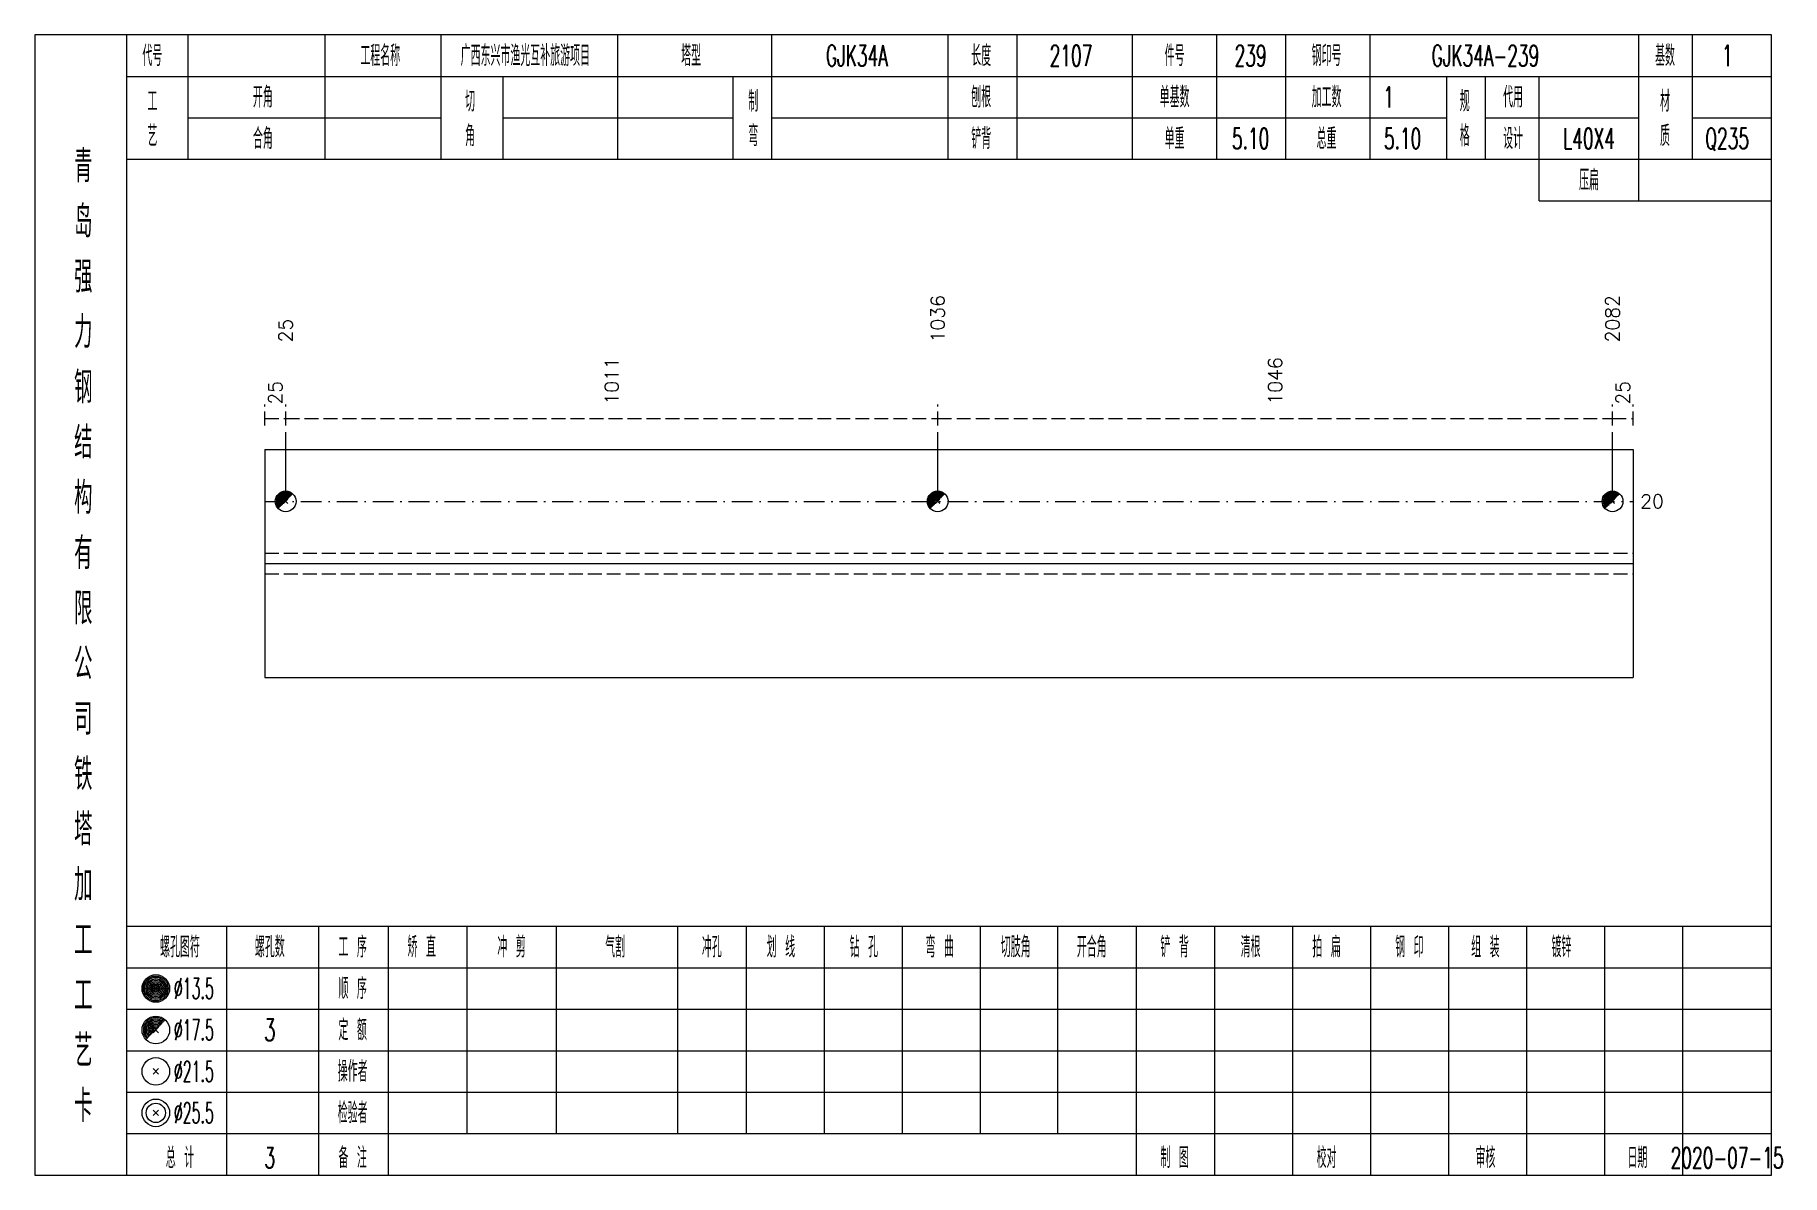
# Model space of a CAD drawing. Extents: x 0 to 2606, y -377 to 6479.
# Drawn here: x 261.4 to 514.3, y 5775 to 5940 of the extents above; entities that cross this region are included whole.
import ezdxf
from ezdxf.enums import TextEntityAlignment as Align

# ---------------------------------------------------------------- set-up
doc = ezdxf.new("R2010")
doc.units = 0
doc.header["$MEASUREMENT"] = 0
doc.linetypes.add('一点画线', pattern=[5.2, 3, -1, 0.2, -1])
doc.linetypes.add('虚线', pattern=[2.75, 2, -0.75])
doc.layers.get('0').update_dxf_attribs({"linetype": 'CONTINUOUS', "lineweight": 25})
doc.layers.add('1', color=7, linetype='CONTINUOUS', lineweight=25)
doc.layers.add('4', color=7, linetype='CONTINUOUS', lineweight=25)
doc.styles.get("Standard").update_dxf_attribs({"font": 'simplex.shx', "width": 0.7, "height": 3, "bigfont": 'gbhzfs.shx'})

msp = doc.modelspace()

# ---------------------------------------------------------------- texts
at = {"color": 7, "linetype": 'Continuous', "lineweight": 13}
for s, p in [('1036', (392.1, 5895.5)), ('2082', (489.8, 5895.5)), ('25', (297.7, 5895.5))]:
    msp.add_text(s, height=2, rotation=90, dxfattribs=at).set_placement(p, align=Align.MIDDLE_LEFT)
at = {"color": 8, "linetype": 'Continuous', "lineweight": 9}
for s, p in [('1011', (344.9, 5886.5)), ('1046', (440.95, 5886.5)), ('25', (296.2, 5886.5)), ('25', (491.3, 5886.5))]:
    msp.add_text(s, height=2, rotation=90, dxfattribs=at).set_placement(p, align=Align.MIDDLE_LEFT)
at = {"color": 7, "linetype": 'Continuous', "lineweight": 13}
msp.add_text('20', height=2, dxfattribs=at).set_placement((493.8, 5872.5), align=Align.MIDDLE_LEFT)
at = {"layer": '4', "color": 1, "linetype": 'Continuous', "lineweight": 13}
for s, height, width, p in [('代号', 3, 0.6, (278.4, 5937)), ('工程名称', 3, 0.6, (311.4, 5937)), ('广西东兴市渔光互补旅游项目', 3, 0.6, (332.4, 5937)), ('塔型', 3, 0.6, (356.4, 5937)), ('GJK34A', 3, 0.6, (380.4, 5937)), ('长度', 3, 0.6, (398.4, 5937)), ('2107', 3, 0.6, (411.4, 5937)), ('件号', 3, 0.6, (426.4, 5937)), ('239', 3, 0.6, (437.4, 5937)), ('钢印号', 3, 0.6, (448.4, 5937)), ('GJK34A-239', 3, 0.6, (471.4, 5937)), ('基数', 3, 0.6, (497.4, 5937)), ('1', 3, 0.6, (506.4, 5937)), ('工', 3, 0.6, (278.4, 5930.4)), ('开角', 3, 0.6, (294.4, 5931)), ('切', 3, 0.6, (324.4, 5930.4)), ('制', 3, 0.6, (365.4, 5930.4)), ('刨根', 3, 0.6, (398.4, 5931)), ('单基数', 3, 0.6, (426.4, 5931)), ('加工数', 3, 0.6, (448.4, 5931)), ('1', 3, 0.6, (457.4, 5931)), ('规', 3, 0.6, (468.4, 5930.4)), ('代用', 3, 0.6, (475.4, 5931)), ('材', 3, 0.6, (497.4, 5930.4)), ('艺', 3, 0.6, (278.4, 5925.4)), ('合角', 3, 0.6, (294.4, 5925)), ('角', 3, 0.6, (324.4, 5925.4)), ('弯', 3, 0.6, (365.4, 5925.4)), ('铲背', 3, 0.6, (398.4, 5925)), ('单重', 3, 0.6, (426.4, 5925)), ('总重', 3, 0.6, (448.4, 5925)), ('格', 3, 0.6, (468.4, 5925.4)), ('设计', 3, 0.6, (475.4, 5925)), ('质', 3, 0.6, (497.4, 5925.4)), ('5.10', 3, 0.6, (437.4, 5925)), ('5.10', 3, 0.6, (459.4, 5925)), ('L40X4', 3, 0.6, (486.4, 5925)), ('Q235', 3, 0.6, (506.4, 5925)), ('青', 4.6, 0.8, (268.4, 5921)), ('压扁', 3, 0.6, (486.4, 5919)), ('岛', 4.6, 0.8, (268.4, 5913)), ('强', 4.6, 0.8, (268.4, 5905)), ('力', 4.6, 0.8, (268.4, 5897)), ('钢', 4.6, 0.8, (268.4, 5889)), ('结', 4.6, 0.8, (268.4, 5881)), ('构', 4.6, 0.8, (268.4, 5873)), ('有', 4.6, 0.8, (268.4, 5865)), ('限', 4.6, 0.8, (268.4, 5857)), ('公', 4.6, 0.8, (268.4, 5849)), ('司', 4.6, 0.8, (268.4, 5841)), ('铁', 4.6, 0.8, (268.4, 5833)), ('塔', 4.6, 0.8, (268.4, 5825)), ('加', 4.6, 0.8, (268.4, 5817)), ('工', 4.6, 0.8, (268.4, 5809)), ('螺孔图符', 3, 0.6, (282.4, 5808)), ('螺孔数', 3, 0.6, (295.4, 5808)), ('工 序', 3, 0.6, (307.4, 5808)), ('矫 直', 3, 0.6, (317.4, 5808)), ('冲 剪', 3, 0.6, (330.4, 5808)), ('气割', 3, 0.6, (345.4, 5808)), ('冲孔', 3, 0.6, (359.4, 5808)), ('划 线', 3, 0.6, (369.4, 5808)), ('钻 孔', 3, 0.6, (381.4, 5808)), ('弯 曲', 3, 0.6, (392.4, 5808)), ('切肢角', 3, 0.6, (403.4, 5808)), ('开合角', 3, 0.6, (414.4, 5808)), ('铲 背', 3, 0.6, (426.4, 5808)), ('清根', 3, 0.6, (437.4, 5808)), ('拍 扁', 3, 0.6, (448.4, 5808)), ('钢 印', 3, 0.6, (460.4, 5808)), ('组 装', 3, 0.6, (471.4, 5808)), ('镀锌', 3, 0.6, (482.4, 5808)), ('工', 4.6, 0.8, (268.4, 5801)), ('%%C13.5', 3, 0.5, (284.4, 5802)), ('顺 序', 3, 0.6, (307.4, 5802)), ('3', 3.2, 0.6, (295.4, 5796)), ('定 额', 3, 0.6, (307.4, 5796)), ('艺', 4.6, 0.8, (268.4, 5793)), ('%%C17.5', 3, 0.5, (284.4, 5796)), ('%%C21.5', 3, 0.5, (284.4, 5790)), ('操作者', 3, 0.6, (307.4, 5790)), ('卡', 4.6, 0.8, (268.4, 5785)), ('%%C25.5', 3, 0.5, (284.4, 5784)), ('检验者', 3, 0.6, (307.4, 5784)), ('总 计', 3, 0.6, (282.4, 5777.5)), ('3', 3, 0.6, (295.4, 5777.5)), ('备 注', 3, 0.6, (307.4, 5777.5)), ('制 图', 3, 0.6, (426.4, 5777.5)), ('校对', 3, 0.6, (448.4, 5777.5)), ('审核', 3, 0.6, (471.4, 5777.5)), ('日期', 3, 0.6, (493.4, 5777.5)), ('2020-07-15', 3, 0.6, (506.4, 5777.5))]:
    msp.add_text(s, height=height, dxfattribs=dict(at, width=width)).set_placement(p, align=Align.MIDDLE_CENTER)

# ---------------------------------------------------------------- linework, layer by layer
at = {"color": 8, "linetype": '虚线', "lineweight": 9}
for p, q in [((294.7, 5883.5), (294.7, 5886.5)), ((297.7, 5883.5), (297.7, 5886.5)), ((297.7, 5883.5), (297.7, 5886.5)), ((392.1, 5883.5), (392.1, 5886.5)), ((392.1, 5883.5), (392.1, 5886.5)), ((489.8, 5883.5), (489.8, 5886.5)), ((489.8, 5883.5), (489.8, 5886.5)), ((492.8, 5883.5), (492.8, 5886.5)), ((294.7, 5884.5), (297.7, 5884.5)), ((297.7, 5884.5), (392.1, 5884.5)), ((392.1, 5884.5), (489.8, 5884.5)), ((489.8, 5884.5), (492.8, 5884.5))]:
    msp.add_line(p, q, dxfattribs=at)
at = {"color": 7, "linetype": 'Continuous', "lineweight": 13}
for p, q in [((297.7, 5872.5), (297.7, 5882.5)), ((392.1, 5872.5), (392.1, 5882.5)), ((489.8, 5872.5), (489.8, 5882.5))]:
    msp.add_line(p, q, dxfattribs=at)
at = {"color": 7, "linetype": 'Continuous', "lineweight": 18}
for p, q in [((294.7, 5880), (294.7, 5847)), ((294.7, 5880), (492.8, 5880)), ((492.8, 5880), (492.8, 5847)), ((294.7, 5863.5), (492.8, 5863.5))]:
    msp.add_line(p, q, dxfattribs=at)
at = {"color": 3, "linetype": '一点画线', "lineweight": 13}
msp.add_line((294.7, 5872.5), (492.8, 5872.5), dxfattribs=at)
at = {"color": 7, "linetype": 'Continuous', "lineweight": 0}
for p, q in [((297.4, 5872.2), (298, 5872.8)), ((297.4, 5872.8), (298, 5872.2)), ((391.8, 5872.2), (392.4, 5872.8)), ((391.8, 5872.8), (392.4, 5872.2)), ((489.5, 5872.2), (490.1, 5872.8)), ((489.5, 5872.8), (490.1, 5872.2))]:
    msp.add_line(p, q, dxfattribs=at)
at = {"color": 1, "linetype": '虚线', "lineweight": 18}
for p, q in [((294.7, 5865), (492.8, 5865)), ((294.7, 5862), (492.8, 5862))]:
    msp.add_line(p, q, dxfattribs=at)
at = {"color": 7, "linetype": 'Continuous', "lineweight": 13}
for centre in [(297.7, 5872.5), (392.1, 5872.5), (489.8, 5872.5)]:
    msp.add_circle(centre, 1.5, dxfattribs=at)
for centre, radius in [((297.7, 5872.5), 1.35), ((297.7, 5872.5), 1.2), ((297.7, 5872.5), 1.05), ((297.7, 5872.5), 0.9), ((392.1, 5872.5), 1.35), ((392.1, 5872.5), 1.2), ((392.1, 5872.5), 1.05), ((392.1, 5872.5), 0.9), ((489.8, 5872.5), 1.35), ((489.8, 5872.5), 1.2), ((489.8, 5872.5), 1.05), ((489.8, 5872.5), 0.9), ((297.7, 5872.5), 0.75), ((297.7, 5872.5), 0.6), ((297.7, 5872.5), 0.45), ((297.7, 5872.5), 0.3), ((297.7, 5872.5), 0.15), ((392.1, 5872.5), 0.75), ((392.1, 5872.5), 0.6), ((392.1, 5872.5), 0.45), ((392.1, 5872.5), 0.3), ((392.1, 5872.5), 0.15), ((489.8, 5872.5), 0.75), ((489.8, 5872.5), 0.6), ((489.8, 5872.5), 0.45), ((489.8, 5872.5), 0.3), ((489.8, 5872.5), 0.15)]:
    msp.add_arc(centre, radius, 45, 225, dxfattribs=at)
at = {"layer": '1', "color": 7, "linetype": 'Continuous', "lineweight": 18}
msp.add_line((294.7, 5847), (492.8, 5847), dxfattribs=at)
at = {"layer": '4', "color": 1, "linetype": 'Continuous', "lineweight": 18}
for p, q in [((274.7, 5775), (274.7, 5940)), ((283.6, 5922), (283.6, 5940)), ((303.4, 5922), (303.4, 5940)), ((320.2, 5922), (320.2, 5940)), ((345.8, 5922), (345.8, 5940)), ((368.1, 5922), (368.1, 5940)), ((393.6, 5922), (393.6, 5940)), ((403.6, 5922), (403.6, 5940)), ((420.3, 5922), (420.3, 5940)), ((432.5, 5922), (432.5, 5940)), ((442.5, 5922), (442.5, 5940)), ((454.7, 5922), (454.7, 5940)), ((493.6, 5916), (493.6, 5940)), ((501.4, 5922), (501.4, 5940)), ((274.7, 5934), (512.8, 5934)), ((329.2, 5922), (329.2, 5934)), ((362.5, 5922), (362.5, 5934)), ((465.8, 5922), (465.8, 5934)), ((471.4, 5922), (471.4, 5934)), ((479.2, 5916), (479.2, 5934)), ((283.6, 5928), (320.2, 5928)), ((329.2, 5928), (362.5, 5928)), ((368.1, 5928), (465.8, 5928)), ((471.4, 5928), (493.6, 5928)), ((501.4, 5928), (512.8, 5928)), ((274.7, 5922), (512.8, 5922)), ((479.2, 5916), (512.8, 5916)), ((274.7, 5811), (512.8, 5811)), ((289.2, 5775), (289.2, 5811)), ((302.5, 5775), (302.5, 5811)), ((312.6, 5775), (312.6, 5811)), ((324, 5781), (324, 5811)), ((336.9, 5781), (336.9, 5811)), ((354.5, 5781), (354.5, 5811)), ((364.4, 5781), (364.4, 5811)), ((375.7, 5781), (375.7, 5811)), ((387, 5781), (387, 5811)), ((398.3, 5781), (398.3, 5811)), ((409.5, 5781), (409.5, 5811)), ((420.9, 5781), (420.9, 5811)), ((432.2, 5781), (432.2, 5811)), ((443.5, 5781), (443.5, 5811)), ((454.8, 5781), (454.8, 5811)), ((466.1, 5781), (466.1, 5811)), ((477.4, 5781), (477.4, 5811)), ((488.7, 5781), (488.7, 5811)), ((500, 5781), (500, 5811)), ((274.7, 5805), (512.8, 5805)), ((274.7, 5799), (512.8, 5799)), ((274.7, 5793), (512.8, 5793)), ((274.7, 5787), (512.8, 5787)), ((274.7, 5781), (512.8, 5781)), ((420.9, 5775), (420.9, 5781)), ((432.2, 5775), (432.2, 5781)), ((443.5, 5775), (443.5, 5781)), ((454.8, 5775), (454.8, 5781)), ((466.1, 5775), (466.1, 5781)), ((477.4, 5775), (477.4, 5781)), ((488.7, 5775), (488.7, 5781)), ((500, 5775), (500, 5781))]:
    msp.add_line(p, q, dxfattribs=at)
at = {"layer": '4', "color": 7, "linetype": 'Continuous', "lineweight": 13}
for p, q in [((278.7, 5801.8), (279.1, 5802.2)), ((279.1, 5801.8), (278.7, 5802.2)), ((278.5, 5789.6), (279.3, 5790.4)), ((279.3, 5789.6), (278.5, 5790.4)), ((278.5, 5783.6), (279.3, 5784.4)), ((279.3, 5783.6), (278.5, 5784.4))]:
    msp.add_line(p, q, dxfattribs=at)
at = {"layer": '4', "color": 7, "linetype": 'Continuous', "lineweight": 0}
for p, q in [((278.5, 5795.6), (279.3, 5796.4)), ((278.5, 5796.4), (279.3, 5795.6))]:
    msp.add_line(p, q, dxfattribs=at)
at = {"layer": '4', "color": 1, "linetype": 'Continuous', "lineweight": 18}
msp.add_lwpolyline([(261.4, 5940), (261.4, 5775), (512.8, 5775), (512.8, 5940)], close=True, dxfattribs=at)
at = {"layer": '4', "color": 7, "linetype": 'Continuous', "lineweight": 13}
for centre, radius in [((278.9, 5802), 2), ((278.9, 5802), 1.8), ((278.9, 5802), 1.6), ((278.9, 5802), 1.4), ((278.9, 5802), 1.2), ((278.9, 5802), 1), ((278.9, 5802), 0.8), ((278.9, 5802), 0.6), ((278.9, 5802), 0.4), ((278.9, 5802), 0.2), ((278.9, 5796), 2), ((278.9, 5790), 2), ((278.9, 5784), 2), ((278.9, 5784), 1.4)]:
    msp.add_circle(centre, radius, dxfattribs=at)
for radius in [1.8, 1.6, 1.4, 1.2, 1, 0.8, 0.6, 0.4, 0.2]:
    msp.add_arc((278.9, 5796), radius, 45, 225, dxfattribs=at)

msp.set_redraw_order([(e.dxf.handle, doc.entitydb.next_handle()) for e in msp.query("TEXT MTEXT ATTDEF DIMENSION ARC_DIMENSION")])  # texts and dimensions are drawn at this point

doc.saveas('drawing.dxf')
